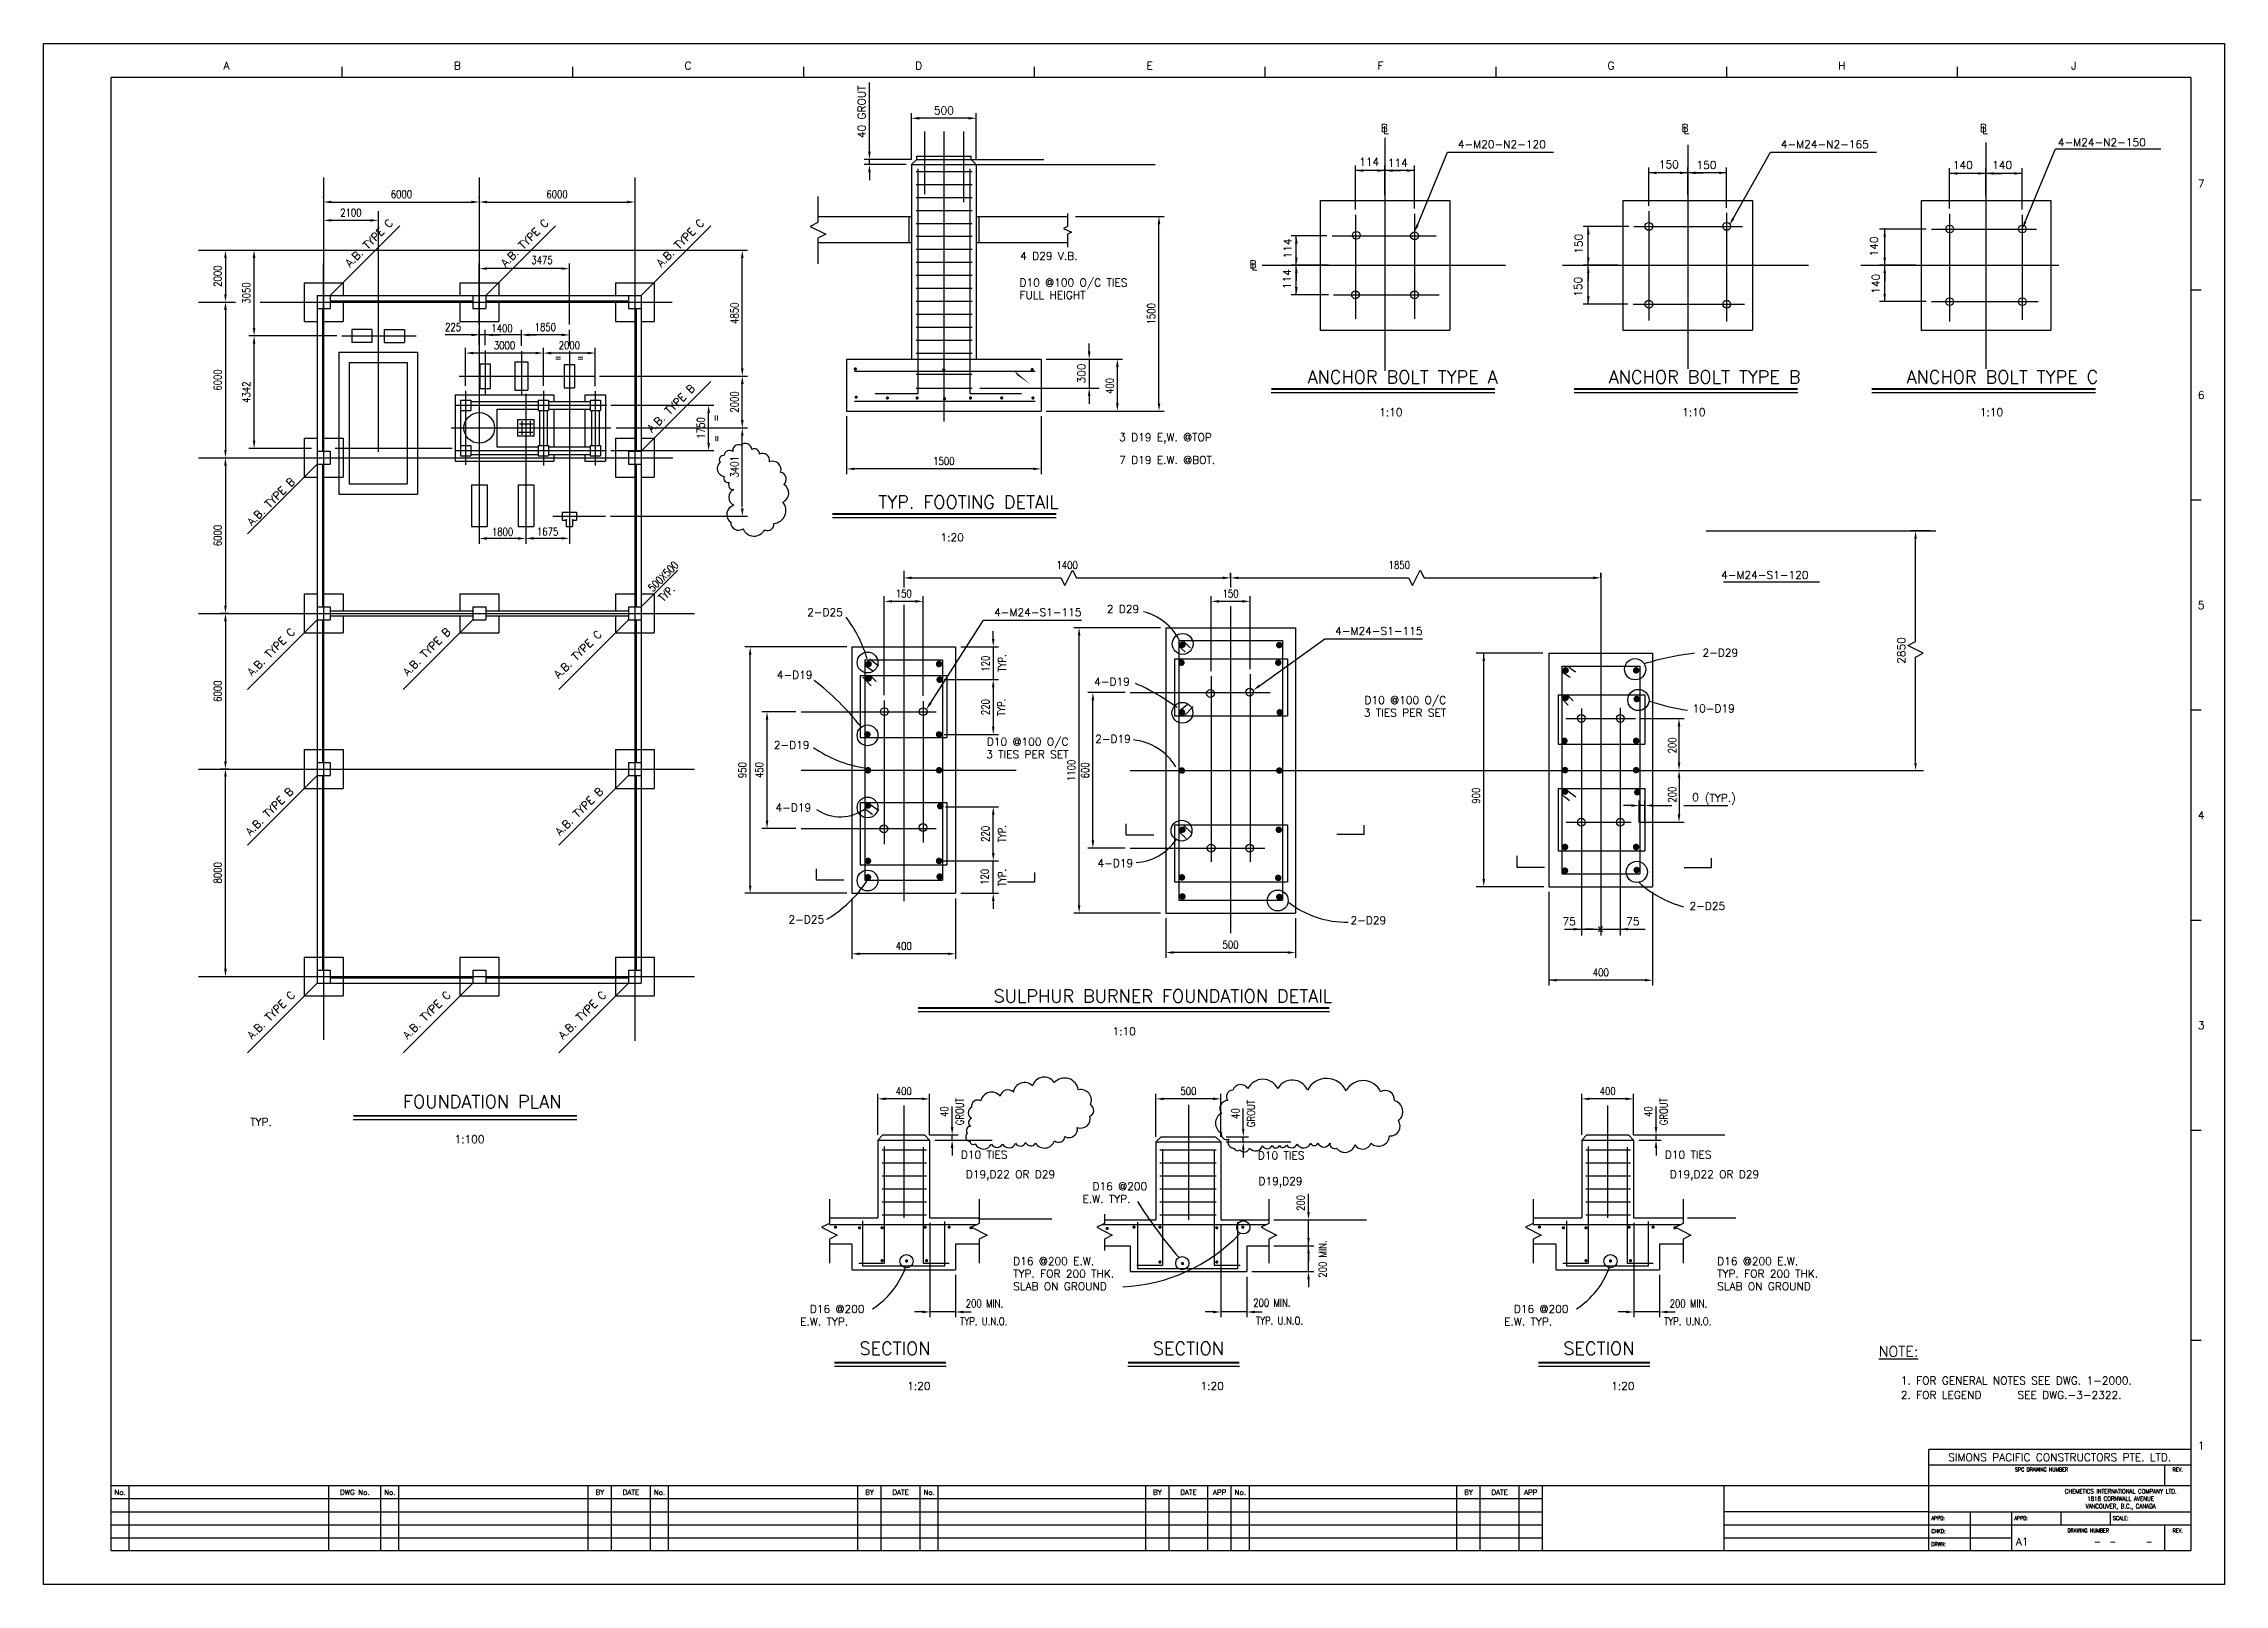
# Model space of a CAD drawing. Extents: x 0 to 84100, y 0 to 59400.
import ezdxf
from ezdxf.enums import TextEntityAlignment as Align

# ---------------------------------------------------------------- set-up
doc = ezdxf.new("R2010")
doc.units = 0
doc.header["$LTSCALE"] = 2500
doc.linetypes.add('CENTER', pattern=[0])
for name, color, linetype in [('BORDER', 7, 'CONTINUOUS'), ('CLINE', 7, 'CENTER'), ('CONC', 2, 'CONTINUOUS'), ('CONC-1', 1, 'CONTINUOUS'), ('CUTLINE', 7, 'CONTINUOUS'), ('DIM', 6, 'CONTINUOUS'), ('REBAR', 3, 'CONTINUOUS'), ('REBAR-1', 2, 'CONTINUOUS'), ('STEEL', 1, 'CONTINUOUS'), ('STREAMS', 7, 'CONTINUOUS'), ('TEXT', 7, 'CONTINUOUS'), ('TEXTM', 1, 'CONTINUOUS')]:
    doc.layers.add(name, color=color, linetype=linetype)
doc.styles.get("Standard").update_dxf_attribs({"font": 'romans', "width": 0.8})

msp = doc.modelspace()

# ---------------------------------------------------------------- texts
at = {"layer": 'BORDER', "color": 0}
for s, height, p in [('A', 300, (7050, 58400)), ('B', 300, (15950, 58400)), ('C', 300, (24850, 58400)), ('D', 300, (33750, 58400)), ('E', 300, (42650, 58400)), ('F', 300, (51550, 58400)), ('G', 300, (60450, 58400)), ('H', 300, (69350, 58400)), ('J', 300, (78300, 58400)), ('7', 300, (83200, 53850)), ('6', 300, (83200, 45700)), ('5', 300, (83200, 37600)), ('4', 300, (83200, 29500)), ('3', 300, (83200, 21400)), ('1', 300, (83200, 5200)), ('No.', 200, (2950, 3450)), ('DWG No.', 200, (12000, 3450)), ('No.', 200, (13350, 3450)), ('BY', 200, (21450, 3450)), ('DATE', 200, (22650, 3450)), ('No.', 200, (23750, 3450)), ('BY', 200, (31850, 3450)), ('DATE', 200, (33050, 3450)), ('No.', 200, (34150, 3450)), ('BY', 200, (42950, 3450)), ('DATE', 200, (44150, 3450)), ('APP', 200, (45350, 3450)), ('No.', 200, (46150, 3450)), ('BY', 200, (54950, 3450)), ('DATE', 200, (56150, 3450)), ('APP', 200, (57350, 3450)), ('A1', 300, (76300, 1500))]:
    msp.add_text(s, height=height, dxfattribs=at).set_placement(p, align=Align.CENTER)
for s, p in [('ANCHOR BOLT TYPE A', (56073, 46152)), ('ANCHOR BOLT TYPE B', (67752, 46152)), ('ANCHOR BOLT TYPE C', (79237, 46152)), ('TYP. FOOTING DETAIL', (39151, 41325)), ('SULPHUR BURNER FOUNDATION DETAIL', (49686, 22282)), ('FOUNDATION PLAN', (19969, 18213)), ('SECTION', (34201, 8698)), ('SECTION', (45518, 8698)), ('SECTION', (61347, 8698))]:
    msp.add_text(s, height=500, dxfattribs=at).set_placement(p, align=Align.BOTTOM_RIGHT)
for s, p in [('1:10', (52410, 45340)), ('1:10', (64089, 45340)), ('1:10', (75574, 45340)), ('1:20', (35488, 40513)), ('1:10', (42118, 21470)), ('1:100', (17008, 17313)), ('1:20', (34201, 7798)), ('1:20', (45518, 7798)), ('1:20', (61347, 7798))]:
    msp.add_text(s, height=300, dxfattribs=at).set_placement(p, align=Align.TOP_RIGHT)
for s, height, width, p in [('SPC DRAWING NUMBER', 150, 0.8, (77050, 4350)), ('REV.', 150, 0.8, (82300, 4350)), ('CHEMETICS INTERNATIONAL COMPANY LTD.', 175, 0.75, (80100, 3500)), ('1818 CORNWALL AVENUE', 175, 0.75, (80100, 3217)), ('VANCOUVER, B.C., CANADA', 175, 0.75, (80100, 2925)), ('DRAWING NUMBER', 150, 0.8, (78850, 2000)), ('REV.', 150, 0.8, (82300, 2000)), ('-', 300, 0.8, (79200, 1500)), ('-', 300, 0.8, (79800, 1500)), ('-', 300, 0.8, (81200, 1500))]:
    msp.add_text(s, height=height, dxfattribs=dict(at, width=width)).set_placement(p, align=Align.CENTER)
at = {"layer": 'BORDER', "color": 0, "width": 0.8}
for s, p in [('APPD:', (72800, 2475)), ('APPD:', (76000, 2475)), ('SCALE:', (79800, 2475)), ('CHKD:', (72800, 1975)), ('DRWN:', (72800, 1475))]:
    msp.add_text(s, height=150, dxfattribs=at).set_placement(p)
at = {"layer": 'DIM', "color": 0}
for s, p in [('40 GROUT', (31547, 56772)), ('114', (47972, 51500)), ('150', (59200, 51681)), ('140', (70585, 51581)), ('114', (47953, 50323)), ('140', (70655, 50135)), ('150', (59178, 50021)), ('300', (40022, 46680)), ('2850', (71643, 36006))]:
    msp.add_text(s, height=300, rotation=90, dxfattribs=at).set_placement(p, align=Align.MIDDLE_CENTER)
for s, p in [('500', (34719, 56822)), ('114', (51120, 54843)), ('114', (52222, 54805)), ('150', (62670, 54741)), ('150', (64124, 54718)), ('140', (74018, 54719)), ('140', (75533, 54719)), ('0', (63709, 30348))]:
    msp.add_text(s, height=300, dxfattribs=at).set_placement(p, align=Align.MIDDLE_CENTER)
for s, p in [('B', (51572, 56001)), ('L', (51655, 55920)), ('B', (63160, 56001)), ('L', (63243, 55920)), ('B', (74672, 56001)), ('L', (74755, 55920)), ('B', (46502, 50742)), ('L', (46585, 50661)), ('(TYP.)', (64064, 30169)), ('TYP.', (7962, 17672)), ('E.W. TYP.', (40067, 14705)), ('E.W. TYP.', (29176, 9977)), ('E.W. TYP.', (56322, 9977))]:
    msp.add_text(s, height=300, dxfattribs=at).set_placement(p)
for s, p in [('4-M20-N2-120', (54541, 55517)), ('4-M24-N2-165', (66993, 55517)), ('4-M24-N2-150', (77672, 55592)), ('4-M24-S1-120', (64695, 38917)), ('4-M24-S1-115', (36652, 37478)), ('4-M24-S1-115', (49804, 36758))]:
    msp.add_text(s, height=300, dxfattribs=at).set_placement(p, align=Align.MIDDLE_LEFT)
at = {"layer": 'DIM', "color": 0, "width": 0.8}
for s, p in [('2100', (11850, 52887)), ('6000', (13800, 53594)), ('6000', (19800, 53594)), ('3475', (19222, 51053)), ('225', (15791, 48470)), ('1400', (17677, 48424)), ('1850', (19350, 48470)), ('3000', (17775, 47771)), ('=', (19844, 47295)), ('2000', (20275, 47771)), ('=', (20705, 47295)), ('1500', (34719, 43305)), ('1800', (17700, 40578)), ('1675', (19438, 40584)), ('1400', (39473, 39296)), ('1850', (52280, 39296)), ('150', (33171, 38198)), ('150', (45775, 38198)), ('500', (45775, 24659)), ('500', (44148, 19017)), ('200 MIN.', (36283, 10828)), ('200 MIN.', (47367, 10855)), ('200 MIN.', (63430, 10828)), ('TYP. U.N.O.', (36257, 10142)), ('TYP. U.N.O.', (47660, 10169)), ('TYP. U.N.O.', (63404, 10142))]:
    msp.add_text(s, height=300, dxfattribs=at).set_placement(p, align=Align.MIDDLE_CENTER)
for s, p in [('2000', (6712, 50434)), ('4850', (26644, 49009)), ('1500', (42714, 48986)), ('6000', (6712, 46434)), ('4342', (7817, 45963)), ('400', (41108, 46199)), ('2000', (26644, 45584)), ('1750', (25347, 44584)), ('=', (25920, 44969)), ('=', (25939, 44170)), ('6000', (6712, 40434)), ('120', (36322, 35495)), ('TYP.', (36964, 35523)), ('6000', (6712, 34434)), ('220', (36322, 33822)), ('TYP.', (36937, 33810)), ('950', (26948, 31393)), ('450', (27598, 31393)), ('1100', (39634, 31383)), ('600', (40165, 31383)), ('220', (36322, 28936)), ('TYP.', (36964, 28937)), ('8000', (6712, 27434)), ('120', (36295, 27276)), ('TYP.', (36964, 27250)), ('GROUT', (35332, 18223)), ('GROUT', (46560, 18152)), ('GROUT', (62478, 18223)), ('40', (34736, 18223)), ('40', (45964, 18152)), ('40', (61882, 18223)), ('200', (48479, 14704)), ('200 MIN.', (49323, 12542))]:
    msp.add_text(s, height=300, rotation=90, dxfattribs=at).set_placement(p, align=Align.MIDDLE_CENTER)
for s, p in [('3050', (7817, 49784)), ('3401', (26644, 43084)), ('200', (62804, 32343)), ('900', (55239, 30405)), ('200', (62804, 30447))]:
    msp.add_text(s, height=300, rotation=90, dxfattribs=at).set_placement(p, align=Align.MIDDLE)
for s, p in [('500X500', (23492, 38245)), ('TYP.', (23894, 37867))]:
    msp.add_text(s, height=300, rotation=45, dxfattribs=at).set_placement(p)
at = {"layer": 'DIM', "color": 0}
for p in [(58828, 25559), (61286, 25559)]:
    msp.add_text('75', height=300, dxfattribs=at).set_placement(p, align=Align.MIDDLE)
at = {"layer": 'DIM', "color": 0, "width": 0.8}
for p in [(33171, 24610), (60052, 23592), (33170, 19017), (60316, 19017)]:
    msp.add_text('400', height=300, dxfattribs=at).set_placement(p, align=Align.MIDDLE)
at = {"layer": 'STREAMS', "color": 0}
msp.add_text('SIMONS PACIFIC CONSTRUCTORS PTE. LTD.', height=300, dxfattribs=at).set_placement((77750, 4750), align=Align.CENTER)
at = {"layer": 'TEXT', "color": 0}
for s, p in [('A.B. TYPE C', (12659, 51611)), ('A.B. TYPE C', (18659, 51611)), ('A.B. TYPE C', (24659, 51611)), ('A.B. TYPE B', (24303, 45236)), ('A.B. TYPE B', (8876, 41636)), ('A.B. TYPE C', (8879, 35845)), ('A.B. TYPE B', (14879, 35845)), ('A.B. TYPE C', (20709, 35752)), ('A.B. TYPE B', (8816, 29695)), ('A.B. TYPE B', (20761, 29695)), ('A.B. TYPE C', (8879, 21845)), ('A.B. TYPE C', (14879, 21845)), ('A.B. TYPE C', (20879, 21845))]:
    msp.add_text(s, height=300, rotation=45, dxfattribs=at).set_placement(p, align=Align.CENTER)
for s, height, p in [('4 D29 V.B.', 300, (37660, 51062)), ('D10 @100 O/C TIES', 300, (37630, 50040)), ('FULL HEIGHT', 300, (37630, 49554)), ('3 D19 E,W. @TOP', 300, (41479, 44077)), ('7 D19 E.W. @BOT.', 300, (41479, 43195)), ('x', 300, (59931, 25159)), ('D10 TIES', 300, (35378, 16418)), ('D10 TIES', 300, (46829, 16386)), ('D10 TIES', 300, (62524, 16418)), ('D19,D22 OR D29', 300, (35567, 15662)), ('D19,D29', 300, (46848, 15396)), ('D19,D22 OR D29', 300, (62713, 15662)), ('TYP. FOR 200 THK.', 300, (37391, 11825)), ('D16 @200 E.W.', 300, (37391, 12311)), ('TYP. FOR 200 THK.', 300, (64537, 11825)), ('D16 @200 E.W.', 300, (64537, 12311)), ('SLAB ON GROUND', 300, (37391, 11340)), ('SLAB ON GROUND', 300, (64537, 11340)), ('%%UNOTE:', 400, (70768, 8779)), ('1. FOR GENERAL NOTES SEE DWG. 1-2000.', 300, (71617, 7708)), ('2. FOR LEGEND     SEE DWG.-3-2322.', 300, (71617, 7148))]:
    msp.add_text(s, height=height, dxfattribs=at).set_placement(p)
for s, p in [('2-D25', (30822, 37326)), ('2 D29', (42253, 37452)), ('2-D29', (65348, 35771)), ('4-D19', (29656, 34917)), ('4-D19', (41886, 34650)), ('3 TIES PER SET', (54089, 33454)), ('D10 @100 O/C', (54089, 33940)), ('10-D19', (65222, 33619)), ('2-D19', (29535, 32210)), ('3 TIES PER SET', (39528, 31849)), ('D10 @100 O/C', (39528, 32335)), ('2-D19', (41925, 32447)), ('4-D19', (29600, 29799)), ('4-D19', (42014, 27654)), ('2-D25', (64850, 26001)), ('2-D25', (30107, 25484)), ('2-D29', (51781, 25450)), ('D16 @200 ', (42758, 15194)), ('D16 @200 ', (31867, 10466)), ('D16 @200 ', (59013, 10466))]:
    msp.add_text(s, height=300, dxfattribs=at).set_placement(p, align=Align.RIGHT)

# ---------------------------------------------------------------- linework, layer by layer
at = {"layer": 'BORDER', "color": 0}
for p, q in [((2600, 1300), (2600, 58100)), ((82800, 58100), (2600, 58100)), ((11500, 58500), (11500, 58100)), ((20400, 58500), (20400, 58100)), ((29300, 58500), (29300, 58100)), ((38200, 58500), (38200, 58100)), ((47100, 58500), (47100, 58100)), ((56000, 58500), (56000, 58100)), ((64900, 58500), (64900, 58100)), ((73800, 58500), (73800, 58100)), ((82800, 58100), (82800, 1300)), ((83200, 49900), (82800, 49900)), ((83200, 41800), (82800, 41800)), ((83200, 33700), (82800, 33700)), ((83200, 25600), (82800, 25600)), ((83200, 17500), (82800, 17500)), ((83200, 9400), (82800, 9400)), ((72700, 1300), (72700, 5200)), ((82800, 5200), (72700, 5200)), ((82800, 4600), (72700, 4600)), ((81800, 3800), (81800, 4600)), ((82800, 3800), (2600, 3800)), ((3300, 1300), (3300, 3800)), ((11000, 1300), (11000, 3800)), ((13000, 1300), (13000, 3800)), ((13700, 1300), (13700, 3800)), ((21000, 1300), (21000, 3800)), ((21900, 1300), (21900, 3800)), ((23400, 1300), (23400, 3800)), ((24100, 1300), (24100, 3800)), ((31400, 1300), (31400, 3800)), ((32300, 1300), (32300, 3800)), ((33800, 1300), (33800, 3800)), ((34500, 1300), (34500, 3800)), ((42500, 1300), (42500, 3800)), ((43400, 1300), (43400, 3800)), ((44900, 1300), (44900, 3800)), ((45800, 1300), (45800, 3800)), ((46500, 1300), (46500, 3800)), ((54500, 1300), (54500, 3800)), ((55400, 1300), (55400, 3800)), ((56900, 1300), (56900, 3800)), ((57800, 1300), (57800, 3800)), ((64800, 3800), (64800, 1300)), ((57800, 3300), (2600, 3300)), ((2600, 2800), (57800, 2800)), ((72700, 2800), (64800, 2800)), ((72700, 2800), (82800, 2800)), ((74300, 2800), (74300, 1300)), ((75900, 2300), (75900, 2800)), ((77800, 2300), (77800, 2800)), ((79700, 2800), (79700, 2300)), ((2600, 2300), (57800, 2300)), ((2600, 1800), (57800, 1800)), ((64800, 2300), (75900, 2300)), ((64800, 1800), (75900, 1800)), ((75900, 2300), (82800, 2300)), ((75900, 1300), (75900, 2300)), ((81800, 1300), (81800, 2300)), ((2600, 1300), (82800, 1300))]:
    msp.add_line(p, q, dxfattribs=at)
at = {"layer": 'BORDER', "color": 0, "const_width": 75}
for points in [[(55971, 46090), (47340, 46090)], [(67650, 46090), (59019, 46090)], [(79135, 46090), (70504, 46090)], [(39049, 41263), (30418, 41263)], [(49584, 22220), (33725, 22220)], [(20569, 18063), (11938, 18063)], [(34801, 8548), (30499, 8548)], [(46118, 8548), (41816, 8548)], [(61947, 8548), (57645, 8548)]]:
    msp.add_lwpolyline(points, dxfattribs=at)
at = {"layer": 'BORDER', "color": 0}
for points in [[(55971, 45940), (47340, 45940)], [(67650, 45940), (59019, 45940)], [(79135, 45940), (70504, 45940)], [(39049, 41113), (30418, 41113)], [(49584, 22070), (33725, 22070)], [(20569, 17913), (11938, 17913)], [(34801, 8398), (30499, 8398)], [(46118, 8398), (41816, 8398)], [(61947, 8398), (57645, 8398)]]:
    msp.add_lwpolyline(points, dxfattribs=at)
at = {"layer": 'CLINE', "color": 0}
for p, q in [((33969, 56006), (33969, 53599)), ((34719, 56006), (34719, 44826)), ((35469, 56006), (35469, 53291)), ((51729, 55767), (51729, 46788)), ((74905, 55592), (74905, 46858)), ((63405, 55504), (63405, 46858)), ((10800, 54234), (10800, 20993)), ((16800, 54234), (16800, 40120)), ((22800, 54234), (22800, 20959)), ((12900, 52945), (12900, 43665)), ((50589, 52802), (50589, 48793)), ((52869, 52838), (52869, 48793)), ((61332, 52353), (65519, 52353)), ((61905, 52943), (61905, 48722)), ((64905, 52873), (64905, 48687)), ((72803, 52253), (76849, 52253)), ((73505, 52838), (73505, 48687)), ((76305, 52802), (76305, 48757)), ((5971, 51434), (27117, 51434)), ((49692, 51993), (53708, 51993)), ((46989, 50853), (56382, 50853)), ((58577, 50853), (68058, 50853)), ((70077, 50853), (77714, 50853)), ((49748, 49713), (53819, 49713)), ((5971, 49434), (7400, 49434)), ((8353, 49434), (24244, 49434)), ((61296, 49353), (65589, 49353)), ((72803, 49453), (76920, 49453)), ((11505, 48134), (14373, 48134)), ((16275, 46211), (16275, 47671)), ((17025, 47575), (17025, 45834)), ((18425, 47545), (18425, 45834)), ((20275, 47545), (20275, 40120)), ((16021, 46584), (21239, 46584)), ((15867, 45459), (21075, 45459)), ((16275, 46011), (16275, 43166)), ((18600, 45893), (18600, 40120)), ((19275, 46011), (19275, 43139)), ((20875, 45459), (21718, 45459)), ((21275, 45997), (21275, 43139)), ((15716, 44584), (21880, 44584)), ((18352, 44744), (18862, 44744)), ((18438, 44843), (18438, 44320)), ((18762, 44843), (18762, 44320)), ((15758, 43792), (11239, 43792)), ((18325, 44422), (18862, 44422)), ((5971, 43434), (24264, 43434)), ((15889, 43709), (21075, 43709)), ((20875, 43709), (21707, 43709)), ((19638, 41183), (21666, 41183)), ((64109, 40613), (72972, 40613)), ((33171, 39077), (33171, 38428)), ((45775, 38986), (45775, 38428)), ((60052, 39001), (60052, 25021)), ((5971, 37434), (25100, 37434)), ((33171, 37765), (33171, 26340)), ((45775, 37712), (45775, 25101)), ((45025, 35009), (45025, 27854)), ((46525, 35088), (46525, 27854)), ((29215, 33643), (34420, 33643)), ((32421, 34081), (32421, 28543)), ((33921, 34055), (33921, 28596)), ((41905, 34383), (47305, 34383)), ((59302, 33772), (59302, 25021)), ((60802, 33795), (60802, 25021)), ((58700, 33383), (61385, 33383)), ((5971, 31434), (25100, 31434)), ((29215, 31393), (37501, 31393)), ((41905, 31383), (72491, 31383)), ((29215, 29143), (34420, 29143)), ((58722, 29383), (61225, 29383)), ((41905, 28383), (47093, 28383)), ((5971, 23434), (25100, 23434))]:
    msp.add_line(p, q, dxfattribs=at)
at = {"layer": 'CONC', "color": 0}
for p, q in [((33654, 54471), (35805, 54471)), ((33654, 53971), (35805, 53971)), ((33654, 53471), (35805, 53471)), ((33654, 52971), (35805, 52971)), ((33654, 52471), (35805, 52471)), ((33654, 51971), (35805, 51971)), ((33654, 51471), (35805, 51471)), ((33654, 50971), (35805, 50971)), ((33654, 50471), (35805, 50471)), ((10050, 50184), (10050, 48684)), ((10050, 50184), (11550, 50184)), ((10550, 49684), (23050, 49684)), ((10550, 49684), (10550, 23184)), ((11050, 49684), (11050, 49184)), ((11550, 50184), (11550, 49684)), ((16050, 50184), (16050, 49684)), ((16050, 50184), (17550, 50184)), ((16550, 49684), (16550, 49184)), ((17050, 49684), (17050, 49184)), ((17550, 50184), (17550, 49684)), ((22050, 50184), (22050, 49684)), ((22050, 50184), (23550, 50184)), ((22550, 49684), (22550, 49184)), ((23050, 49684), (23050, 23184)), ((23550, 50184), (23550, 48684)), ((33654, 49971), (35805, 49971)), ((10550, 49184), (11050, 49184)), ((10750, 49184), (10750, 43684)), ((11050, 49484), (16550, 49484)), ((11550, 49484), (11550, 48684)), ((16050, 49484), (16050, 48684)), ((16550, 49184), (17050, 49184)), ((17050, 49484), (22550, 49484)), ((17550, 49484), (17550, 48684)), ((22050, 49484), (22050, 48684)), ((22550, 49184), (23050, 49184)), ((22850, 49184), (22850, 43684)), ((33654, 49471), (35805, 49471)), ((33654, 48971), (35805, 48971)), ((10050, 48684), (10550, 48684)), ((10750, 48684), (11550, 48684)), ((12663, 48384), (11883, 48384)), ((11883, 48384), (11883, 47884)), ((12663, 48384), (12663, 47884)), ((13137, 48384), (13917, 48384)), ((13137, 48384), (13137, 47884)), ((13917, 48384), (13917, 47884)), ((16050, 48684), (17550, 48684)), ((22050, 48684), (22850, 48684)), ((23050, 48684), (23550, 48684)), ((33654, 48471), (35805, 48471)), ((33654, 47971), (35805, 47971)), ((11382, 47508), (11382, 42034)), ((11382, 47508), (14418, 47508)), ((12663, 47884), (11883, 47884)), ((13137, 47884), (13917, 47884)), ((14418, 47508), (14418, 42034)), ((18175, 47134), (18175, 46034)), ((18175, 47134), (18675, 47134)), ((18675, 47134), (18675, 46034)), ((33654, 47471), (35805, 47471)), ((16825, 47059), (16825, 46109)), ((16825, 47059), (17225, 47059)), ((17225, 47059), (17225, 46109)), ((20075, 47034), (20075, 46134)), ((20075, 47034), (20475, 47034)), ((20475, 47034), (20475, 46134)), ((33654, 46654), (35805, 46654)), ((15875, 45859), (15875, 43309)), ((15875, 45859), (19675, 45859)), ((16075, 45659), (16075, 43509)), ((16075, 45659), (16475, 45659)), ((16475, 45659), (16475, 45259)), ((16475, 45609), (19075, 45609)), ((16825, 46109), (17225, 46109)), ((18175, 46034), (18675, 46034)), ((19075, 45659), (19075, 45259)), ((19075, 45659), (19475, 45659)), ((19475, 45659), (19475, 45259)), ((19475, 45609), (21075, 45609)), ((19675, 45859), (19675, 45609)), ((20075, 46134), (20475, 46134)), ((20875, 45859), (20875, 45609)), ((20875, 45859), (21675, 45859)), ((21075, 45659), (21075, 45259)), ((21075, 45659), (21475, 45659)), ((21475, 45659), (21475, 45259)), ((21675, 45859), (21675, 43309)), ((33654, 46113), (35805, 46113)), ((16075, 45259), (16475, 45259)), ((17475, 45309), (19075, 45309)), ((17475, 45309), (17475, 43859)), ((18278, 44904), (18278, 44264)), ((18278, 44904), (18922, 44904)), ((18922, 44264), (18922, 44904)), ((19075, 45259), (19475, 45259)), ((19125, 45259), (19125, 43909)), ((19425, 45259), (19425, 43909)), ((19475, 45309), (21075, 45309)), ((19675, 45309), (19675, 43859)), ((20875, 45309), (20875, 43859)), ((21075, 45259), (21475, 45259)), ((21125, 45259), (21125, 43909)), ((21425, 45259), (21425, 43909)), ((10050, 44184), (10050, 42684)), ((10050, 44184), (10550, 44184)), ((10750, 44184), (11550, 44184)), ((11550, 44184), (11550, 42684)), ((16075, 43909), (16075, 43509)), ((16075, 43909), (16475, 43909)), ((16475, 43909), (16475, 43509)), ((17475, 43859), (19075, 43859)), ((18922, 44264), (18278, 44264)), ((19075, 43909), (19075, 43509)), ((19075, 43909), (19475, 43909)), ((19475, 43909), (19475, 43509)), ((19475, 43859), (21075, 43859)), ((21075, 43909), (21075, 43509)), ((21075, 43909), (21475, 43909)), ((21475, 43909), (21475, 43509)), ((22050, 44184), (22050, 42684)), ((22050, 44184), (22850, 44184)), ((23050, 44184), (23550, 44184)), ((23550, 44184), (23550, 42684)), ((10550, 43684), (11050, 43684)), ((10550, 43184), (11050, 43184)), ((10750, 43184), (10750, 37684)), ((11050, 43684), (11050, 43184)), ((15875, 43309), (19675, 43309)), ((16075, 43509), (16475, 43509)), ((16475, 43559), (19075, 43559)), ((19075, 43509), (19475, 43509)), ((19475, 43559), (21075, 43559)), ((19675, 43559), (19675, 43309)), ((20875, 43559), (20875, 43309)), ((20875, 43309), (21675, 43309)), ((21075, 43509), (21475, 43509)), ((22550, 43684), (23050, 43684)), ((22550, 43684), (22550, 43184)), ((22550, 43184), (23050, 43184)), ((22850, 43184), (22850, 37684)), ((10050, 42684), (10550, 42684)), ((10750, 42684), (11550, 42684)), ((16500, 42384), (16500, 40784)), ((16500, 42384), (17100, 42384)), ((17100, 42384), (17100, 40784)), ((18300, 42384), (18300, 40784)), ((18300, 42384), (18900, 42384)), ((18900, 42384), (18900, 40784)), ((22050, 42684), (22850, 42684)), ((23050, 42684), (23550, 42684)), ((11382, 42034), (14418, 42034)), ((19995, 41336), (19995, 41030)), ((19995, 41336), (20555, 41336)), ((20555, 41336), (20555, 41030)), ((16500, 40784), (17100, 40784)), ((18300, 40784), (18900, 40784)), ((19995, 41030), (20155, 41030)), ((20155, 41073), (20155, 40789)), ((20155, 40789), (20395, 40789)), ((20395, 41073), (20395, 40789)), ((20395, 41030), (20555, 41030)), ((10050, 38184), (10050, 36684)), ((10050, 38184), (10550, 38184)), ((10750, 38184), (11550, 38184)), ((11550, 38184), (11550, 37534)), ((16050, 38184), (16050, 37534)), ((16050, 38184), (17550, 38184)), ((17550, 38184), (17550, 37534)), ((22050, 38184), (22050, 37534)), ((22050, 38184), (22850, 38184)), ((23050, 38184), (23550, 38184)), ((23550, 38184), (23550, 36684)), ((10550, 37684), (11050, 37684)), ((10550, 37184), (11050, 37184)), ((10750, 37184), (10750, 31684)), ((11050, 37684), (11050, 37184)), ((11050, 37534), (16550, 37534)), ((11050, 37334), (16550, 37334)), ((11550, 37334), (11550, 36684)), ((16050, 37334), (16050, 36684)), ((16550, 37684), (16550, 37184)), ((16550, 37684), (17050, 37684)), ((16550, 37184), (17050, 37184)), ((17050, 37684), (17050, 37184)), ((17050, 37534), (22550, 37534)), ((17050, 37334), (22550, 37334)), ((17550, 37334), (17550, 36684)), ((22050, 37334), (22050, 36684)), ((22550, 37684), (23050, 37684)), ((22550, 37684), (22550, 37184)), ((22550, 37184), (23050, 37184)), ((22850, 37184), (22850, 31684)), ((10050, 36684), (11550, 36684)), ((16050, 36684), (17550, 36684)), ((22050, 36684), (23550, 36684)), ((10050, 32184), (10050, 30684)), ((10050, 32184), (11550, 32184)), ((11550, 32184), (11550, 30684)), ((22050, 32184), (22050, 30684)), ((22050, 32184), (23550, 32184)), ((23550, 32184), (23550, 30684)), ((10550, 31684), (11050, 31684)), ((10550, 31184), (11050, 31184)), ((10750, 31184), (10750, 23684)), ((11050, 31684), (11050, 31184)), ((22550, 31684), (23050, 31684)), ((22550, 31684), (22550, 31184)), ((22550, 31184), (23050, 31184)), ((22850, 31184), (22850, 23684)), ((10050, 30684), (11550, 30684)), ((22050, 30684), (23550, 30684)), ((10050, 24184), (10050, 22684)), ((10050, 24184), (11550, 24184)), ((10550, 23684), (11050, 23684)), ((11050, 23684), (11050, 23184)), ((11550, 24184), (11550, 22684)), ((16050, 24184), (16050, 22684)), ((16050, 24184), (17550, 24184)), ((16550, 23684), (17050, 23684)), ((16550, 23684), (16550, 23184)), ((17050, 23684), (17050, 23184)), ((17550, 24184), (17550, 22684)), ((22050, 24184), (22050, 22684)), ((22050, 24184), (23550, 24184)), ((22550, 23684), (23050, 23684)), ((22550, 23684), (22550, 23184)), ((23550, 24184), (23550, 22684)), ((10550, 23184), (23050, 23184)), ((11050, 23384), (16550, 23384)), ((17050, 23384), (22550, 23384)), ((10050, 22684), (11550, 22684)), ((16050, 22684), (17550, 22684)), ((22050, 22684), (23550, 22684))]:
    msp.add_line(p, q, dxfattribs=at)
msp.add_circle((16800, 44584), 590, dxfattribs=at)
at = {"layer": 'CONC-1', "color": 0}
for p, q in [((33469, 54736), (33469, 47236)), ((33469, 54736), (35969, 54736)), ((35969, 54736), (35969, 47236)), ((49229, 53353), (49229, 48353)), ((49229, 53353), (54229, 53353)), ((54229, 53353), (54229, 48353)), ((60905, 53353), (65905, 53353)), ((60905, 53353), (60905, 48353)), ((65905, 53353), (65905, 48353)), ((72405, 53353), (77405, 53353)), ((72405, 53353), (72405, 48353)), ((77405, 53353), (77405, 48353)), ((29860, 52736), (33469, 52736)), ((33369, 52736), (33369, 51736)), ((35969, 52736), (39493, 52736)), ((36069, 52736), (36069, 51736)), ((29860, 51736), (33469, 51736)), ((35969, 51736), (39493, 51736)), ((49229, 48353), (54229, 48353)), ((60905, 48353), (65905, 48353)), ((72405, 48353), (77405, 48353)), ((30969, 47236), (38469, 47236)), ((30969, 47236), (30969, 45236)), ((38469, 47236), (38469, 45236)), ((30969, 45236), (38469, 45236)), ((43275, 36883), (43275, 25883)), ((43275, 36883), (48275, 36883)), ((48275, 36883), (48275, 25883)), ((31171, 36143), (31171, 26643)), ((31171, 36143), (35171, 36143)), ((35171, 36143), (35171, 26643)), ((58052, 35898), (58052, 26898)), ((58052, 35898), (62052, 35898)), ((62052, 35898), (62052, 26898)), ((31171, 26643), (35171, 26643)), ((58052, 26898), (62052, 26898)), ((43275, 25883), (48275, 25883)), ((33170, 18462), (33170, 14129)), ((44148, 18490), (44148, 14058)), ((60316, 18462), (60316, 14129)), ((32170, 17129), (32370, 17329)), ((32170, 17129), (34170, 17129)), ((32170, 17129), (32170, 14129)), ((32370, 17329), (33970, 17329)), ((34170, 17129), (33970, 17329)), ((34170, 17129), (34170, 14129)), ((42898, 17058), (43098, 17258)), ((42898, 17058), (42898, 14058)), ((42898, 17058), (45398, 17058)), ((43098, 17258), (45198, 17258)), ((45398, 17058), (45198, 17258)), ((45398, 17058), (45398, 14058)), ((59316, 17129), (59516, 17329)), ((59316, 17129), (59316, 14129)), ((59316, 17129), (61316, 17129)), ((59516, 17329), (61116, 17329)), ((61316, 17129), (61116, 17329)), ((61316, 17129), (61316, 14129)), ((30302, 14129), (32170, 14129)), ((34170, 14129), (36083, 14129)), ((40913, 14058), (42898, 14058)), ((45398, 14058), (47248, 14058)), ((57448, 14129), (59316, 14129)), ((61316, 14129), (63229, 14129)), ((30302, 13129), (31170, 13129)), ((31170, 13129), (31170, 12129)), ((35170, 13129), (35170, 12129)), ((35170, 13129), (36083, 13129)), ((40913, 13058), (41898, 13058)), ((41898, 13058), (41898, 12058)), ((46398, 13058), (46398, 12058)), ((46398, 13058), (47248, 13058)), ((57448, 13129), (58316, 13129)), ((58316, 13129), (58316, 12129)), ((62316, 13129), (63229, 13129)), ((62316, 13129), (62316, 12129)), ((31170, 12129), (35170, 12129)), ((41898, 12058), (46398, 12058)), ((58316, 12129), (62316, 12129))]:
    msp.add_line(p, q, dxfattribs=at)
at = {"layer": 'CUTLINE', "color": 0}
msp.add_lwpolyline([(0, 0), (0, 59400), (84100, 59400), (84100, 0)], close=True, dxfattribs=at)
msp.add_lwpolyline([(0, 0), (0, 59400), (84100, 59400), (84100, 0)], close=True, dxfattribs=at)
at = {"layer": 'DIM', "color": 0}
for p, q in [((31847, 55536), (31847, 57907)), ((33469, 54936), (33469, 56722)), ((35669, 56522), (33769, 56522)), ((35969, 54936), (35969, 56722)), ((31847, 55236), (31847, 55536)), ((33469, 54936), (31647, 54936)), ((33269, 54736), (31647, 54736)), ((31847, 54736), (31847, 54936)), ((33469, 54736), (33669, 54936)), ((35969, 54736), (35769, 54936)), ((35769, 54936), (38577, 54936)), ((35969, 54736), (42865, 54736)), ((50589, 53002), (50589, 54705)), ((51729, 53553), (51729, 54705)), ((51729, 54705), (51729, 54705)), ((52869, 53038), (52869, 54705)), ((52979, 52402), (54141, 55217)), ((54141, 55217), (54441, 55217)), ((54441, 55217), (58227, 55217)), ((65155, 52657), (66593, 55217)), ((66593, 55217), (66893, 55217)), ((66893, 55217), (70679, 55217)), ((76419, 52530), (77581, 55345)), ((77581, 55345), (77881, 55345)), ((77881, 55345), (81653, 55345)), ((31847, 54436), (31847, 54136)), ((51729, 54505), (50589, 54505)), ((51429, 54505), (51129, 54505)), ((52869, 54505), (51729, 54505)), ((52029, 54505), (52329, 54505)), ((61905, 53143), (61905, 54618)), ((63405, 54418), (61905, 54418)), ((62805, 54418), (61976, 54418)), ((63105, 54418), (62805, 54418)), ((63405, 53553), (63405, 54618)), ((63405, 53553), (63405, 54618)), ((64905, 54418), (63405, 54418)), ((63705, 54418), (64005, 54418)), ((64905, 53073), (64905, 54618)), ((74305, 54396), (73476, 54396)), ((73505, 53038), (73505, 54596)), ((74905, 54396), (73505, 54396)), ((74605, 54396), (74305, 54396)), ((74905, 53553), (74905, 54596)), ((74905, 53553), (74905, 54596)), ((76305, 54396), (74905, 54396)), ((75205, 54396), (75505, 54396)), ((76305, 53002), (76305, 54596)), ((10800, 53461), (10800, 53494)), ((11100, 53294), (16500, 53294)), ((16800, 53461), (16800, 53494)), ((16800, 53461), (16800, 53494)), ((17100, 53294), (22500, 53294)), ((22800, 53494), (22800, 53494)), ((11050, 49684), (13737, 52371)), ((12600, 52587), (11100, 52587)), ((17050, 49684), (19737, 52371)), ((23050, 49684), (25737, 52371)), ((39789, 52736), (43214, 52736)), ((43014, 45536), (43014, 52436)), ((61132, 52353), (59369, 52353)), ((59569, 50853), (59569, 52353)), ((59569, 51453), (59569, 52282)), ((72603, 52253), (70800, 52253)), ((71000, 51453), (71000, 52282)), ((71000, 50853), (71000, 52253)), ((7179, 51434), (7212, 51434)), ((21439, 51434), (27144, 51434)), ((49492, 51993), (48110, 51993)), ((48310, 50853), (48310, 51993)), ((48310, 51153), (48310, 51453)), ((59569, 51153), (59569, 51453)), ((71000, 51153), (71000, 51453)), ((7012, 51134), (7012, 49734)), ((8117, 48434), (8117, 51134)), ((10800, 49210), (10800, 50926)), ((16800, 48570), (16800, 50926)), ((19975, 50726), (17100, 50726)), ((20275, 48570), (20275, 50926)), ((26944, 46884), (26944, 51134)), ((49548, 50853), (48110, 50853)), ((49029, 50853), (48110, 50853)), ((48310, 49713), (48310, 50853)), ((48310, 50553), (48310, 50253)), ((60705, 50853), (59369, 50853)), ((60705, 50853), (59369, 50853)), ((59569, 49353), (59569, 50853)), ((59569, 50553), (59569, 50253)), ((72205, 50853), (70800, 50853)), ((72205, 50853), (70800, 50853)), ((71000, 49453), (71000, 50853)), ((71000, 50553), (71000, 50253)), ((49548, 49713), (48110, 49713)), ((7012, 49134), (7012, 43734)), ((7179, 49434), (7212, 49434)), ((7179, 49434), (7212, 49434)), ((61096, 49353), (59369, 49353)), ((72603, 49453), (70800, 49453)), ((11305, 48134), (7917, 48134)), ((7917, 48134), (7917, 48134)), ((16200, 48170), (15483, 48170)), ((16416, 48170), (15505, 48170)), ((16500, 48170), (16200, 48170)), ((16716, 48170), (16416, 48170)), ((16800, 47775), (16800, 48370)), ((17025, 48170), (16800, 48170)), ((18414, 48170), (17016, 48170)), ((17025, 47775), (17025, 48370)), ((17325, 48170), (17625, 48170)), ((18425, 47745), (18425, 48370)), ((18714, 48170), (19014, 48170)), ((19975, 48170), (18725, 48170)), ((20275, 47745), (20275, 48370)), ((8117, 44092), (8117, 47834)), ((18975, 47471), (16575, 47471)), ((19275, 46211), (19275, 47671)), ((19275, 46211), (19275, 47671)), ((20975, 47471), (19575, 47471)), ((21275, 46197), (21275, 47671)), ((38669, 47236), (41608, 47236)), ((40322, 47535), (40322, 47835)), ((40322, 47235), (40322, 46113)), ((21439, 46584), (27144, 46584)), ((21439, 46584), (27144, 46584)), ((23050, 43684), (25737, 46371)), ((26944, 44884), (26944, 46284)), ((41408, 45536), (41408, 46936)), ((21875, 45459), (25847, 45459)), ((36105, 46113), (40713, 46113)), ((40322, 45813), (40322, 45513)), ((22080, 44584), (27144, 44584)), ((22080, 44584), (27144, 44584)), ((22080, 44584), (27144, 44584)), ((25647, 44009), (25647, 45159)), ((30969, 45036), (30969, 42805)), ((38469, 45036), (38469, 42805)), ((38669, 45236), (41608, 45236)), ((38669, 45236), (43214, 45236)), ((7917, 43792), (7917, 43792)), ((10328, 43792), (7917, 43792)), ((26944, 41526), (26944, 44284)), ((6812, 43434), (6812, 43434)), ((6812, 43434), (6812, 43434)), ((7012, 43134), (7012, 37734)), ((7863, 40497), (10550, 43184)), ((21875, 43709), (25847, 43709)), ((38169, 43005), (31269, 43005)), ((16800, 40516), (16800, 40122)), ((18600, 40516), (18600, 40127)), ((18600, 40516), (18600, 40122)), ((20275, 40506), (20275, 40127)), ((21866, 41183), (27144, 41183)), ((72767, 40613), (71990, 40613)), ((18300, 40322), (17100, 40322)), ((19975, 40327), (18900, 40327)), ((23050, 37684), (24464, 39098)), ((33171, 39003), (33171, 39003)), ((45775, 38805), (45775, 39003)), ((45775, 38805), (45775, 39003)), ((60052, 38805), (60052, 39003)), ((32421, 34281), (32421, 38098)), ((33621, 37898), (32721, 37898)), ((33921, 34255), (33921, 38098)), ((45025, 35209), (45025, 38098)), ((46225, 37898), (45325, 37898)), ((46525, 35288), (46525, 38098)), ((64778, 38651), (68491, 38651)), ((6812, 37434), (6812, 37434)), ((7146, 37434), (6812, 37434)), ((7012, 37134), (7012, 31734)), ((7863, 34497), (10550, 37184)), ((13863, 34497), (16550, 37184)), ((19863, 34497), (22550, 37184)), ((34201, 33979), (36252, 37178)), ((36252, 37178), (36552, 37178)), ((36552, 37178), (40023, 37178)), ((36622, 36443), (36622, 36743)), ((43075, 36883), (39734, 36883)), ((39934, 26183), (39934, 36583)), ((46889, 34645), (49404, 36458)), ((49404, 36458), (49704, 36458)), ((49704, 36458), (53175, 36458)), ((30971, 36143), (27048, 36143)), ((27248, 26943), (27248, 35843)), ((35371, 36143), (36822, 36143)), ((36622, 36143), (36622, 34880)), ((57814, 35898), (55250, 35898)), ((55539, 27198), (55539, 35898)), ((57814, 35898), (55612, 35898)), ((34732, 34880), (36822, 34880)), ((34732, 34880), (36822, 34880)), ((36622, 34580), (36622, 34280)), ((36622, 34580), (36622, 33065)), ((29015, 33643), (27698, 33643)), ((36622, 34280), (36622, 33597)), ((41705, 34383), (40265, 34383)), ((40465, 28683), (40465, 34083)), ((27898, 29443), (27898, 33343)), ((61585, 33383), (63269, 33383)), ((63069, 31683), (63069, 33083)), ((34732, 32765), (36822, 32765)), ((7146, 31434), (6812, 31434)), ((6928, 31434), (7212, 31434)), ((7012, 23734), (7012, 31134)), ((7863, 28497), (10550, 31184)), ((19863, 28497), (22550, 31184)), ((63069, 31083), (63069, 29683)), ((34786, 29980), (36822, 29980)), ((36622, 28192), (36622, 29680)), ((61232, 30024), (60932, 30024)), ((61532, 29373), (61532, 30224)), ((61755, 30024), (61532, 30024)), ((61755, 29353), (61755, 30224)), ((62055, 30028), (62795, 30028)), ((63259, 30028), (64957, 30028)), ((29015, 29143), (27698, 29143)), ((36622, 28492), (36622, 29175)), ((61585, 29383), (63269, 29383)), ((34679, 27892), (36822, 27892)), ((34732, 27892), (36822, 27892)), ((36622, 28192), (36622, 28492)), ((36622, 26643), (36622, 27892)), ((41705, 28383), (40265, 28383)), ((30971, 26643), (27048, 26643)), ((31171, 26443), (31171, 24110)), ((35171, 26443), (35171, 24110)), ((35371, 26643), (36822, 26643)), ((36622, 26343), (36622, 26043)), ((57852, 26898), (55250, 26898)), ((57852, 26898), (55612, 26898)), ((58052, 26698), (58052, 23092)), ((62052, 26698), (62052, 23092)), ((43075, 25883), (39734, 25883)), ((43275, 25683), (43275, 24159)), ((48275, 25683), (48275, 24159)), ((58652, 25259), (60052, 25259)), ((59752, 25259), (59452, 25259)), ((60052, 25259), (61452, 25259)), ((60352, 25259), (60652, 25259)), ((60652, 25259), (61766, 25259)), ((34871, 24310), (31471, 24310)), ((47975, 24359), (43575, 24359)), ((6928, 23434), (7212, 23434)), ((7863, 20497), (10550, 23184)), ((13863, 20497), (16550, 23184)), ((19863, 20497), (22550, 23184)), ((61752, 23292), (58052, 23292)), ((32170, 17329), (32170, 18917)), ((33870, 18717), (32470, 18717)), ((34170, 17329), (34170, 18917)), ((42898, 17258), (42898, 18917)), ((45098, 18717), (43198, 18717)), ((45398, 17258), (45398, 18917)), ((59316, 17329), (59316, 18917)), ((61016, 18717), (59616, 18717)), ((61316, 17329), (61316, 18917)), ((35036, 17929), (35036, 18418)), ((35036, 17629), (35036, 17929)), ((46264, 17858), (46264, 18347)), ((46264, 17558), (46264, 17858)), ((62182, 17929), (62182, 18418)), ((62182, 17629), (62182, 17929)), ((34170, 17329), (35267, 17329)), ((34370, 17129), (36578, 17129)), ((35036, 17129), (35036, 17329)), ((35036, 16829), (35036, 16529)), ((45598, 17058), (46464, 17058)), ((45608, 17258), (46471, 17258)), ((45608, 17058), (48095, 17058)), ((46264, 17058), (46264, 17258)), ((61316, 17329), (64838, 17329)), ((61516, 17129), (62382, 17129)), ((62182, 17129), (62182, 17329)), ((62182, 16829), (62182, 16529)), ((46264, 16758), (46264, 16458)), ((48779, 14358), (48779, 15054)), ((34182, 13943), (34182, 10302)), ((36055, 14089), (38885, 14089)), ((45398, 13858), (45398, 10302)), ((47448, 14058), (51022, 14058)), ((48779, 13058), (48779, 14058)), ((48779, 13358), (48779, 13658)), ((61328, 13943), (61328, 10302)), ((63397, 14129), (65261, 14129)), ((47448, 13058), (48979, 13058)), ((47448, 13058), (48979, 13058)), ((48779, 12058), (48779, 13058)), ((48779, 12758), (48779, 12458)), ((35170, 11929), (35170, 10302)), ((46398, 11858), (46398, 10302)), ((46598, 12058), (48979, 12058)), ((62316, 11929), (62316, 10302)), ((48779, 11758), (48779, 11458)), ((33882, 10502), (33582, 10502)), ((35170, 10502), (34182, 10502)), ((35470, 10502), (35770, 10502)), ((45098, 10502), (44798, 10502)), ((46398, 10502), (45398, 10502)), ((46698, 10502), (46998, 10502)), ((61028, 10502), (60728, 10502)), ((62316, 10502), (61328, 10502)), ((62616, 10502), (62916, 10502))]:
    msp.add_line(p, q, dxfattribs=at)
for points in [[(29860, 53500), (29860, 52504), (29560, 52354), (30160, 52054), (29860, 51904), (29860, 50908)], [(39486, 52851), (39486, 52353), (39336, 52278), (39636, 52128), (39486, 52053), (39486, 51555)], [(72190, 31698), (72190, 35745), (72190, 35745), (72490, 35895), (71890, 36195), (72190, 36345), (72190, 36345), (72190, 40313)], [(33471, 38803), (39229, 38803), (39229, 38803), (39379, 38503), (39679, 39103), (39829, 38803), (39829, 38803), (45475, 38803)], [(46075, 38803), (52639, 38803), (52639, 38803), (52789, 38503), (53089, 39103), (53239, 38803), (53239, 38803), (59752, 38803)], [(30302, 14848), (30302, 13915), (30002, 13765), (30602, 13465), (30302, 13315), (30302, 12382)], [(36083, 14848), (36083, 13915), (35783, 13765), (36383, 13465), (36083, 13315), (36083, 12382)], [(47248, 14848), (47248, 13915), (46948, 13765), (47548, 13465), (47248, 13315), (47248, 12382)], [(57448, 14848), (57448, 13915), (57148, 13765), (57748, 13465), (57448, 13315), (57448, 12382)], [(63229, 14848), (63229, 13915), (62929, 13765), (63529, 13465), (63229, 13315), (63229, 12382)], [(40913, 14273), (40913, 13915), (40613, 13765), (41213, 13465), (40913, 13315), (40913, 12876)]]:
    msp.add_lwpolyline(points, dxfattribs=at)
for points in [[(35698, 51152, 0, 100, 0), (35988, 51229, 0, 0, 0), (36262, 51301, 0, 0, -0.189578), (37536, 51152, 0, 0, -3.990017)], [(35008, 50983, 0, 100, 0), (35260, 50820, 0, 0, 0), (36184, 50219, 0, 0, 0.2826), (37330, 50190, 0, 0, 3.717643)], [(37447, 46781, 0, 100, 0), (37641, 46552, 0, 0, 0), (39681, 45137, 0, 0, 0.1631), (41179, 44227, 0, 0, 0.127332)], [(36419, 45607, 0, 100, 0), (36676, 45452, 0, 0, 0), (39769, 43580, 0, 0, 0.191798), (41179, 43345, 0, 0, -0.107332)], [(59363, 33515, 0, 100, 0), (59581, 33721, 0, 0, 0), (64778, 38651, 0, 0, 0)], [(46088, 33445, 0, 100, 0), (46325, 33261, 0, 0, 0), (46991, 32746, 0, 0, 0.390752), (48679, 32892, 0, 0, 0.047779), (49378, 33823, 0, 0, -0.413179), (50455, 34085, 0, 0, -3.57845)], [(47777, 30622, 0, 100, 0), (48058, 30727, 0, 0, 0), (48941, 31058, 0, 0, 0.48235), (49262, 32048, 0, 0, -0.33175), (49320, 33095, 0, 0, 0.116696), (49553, 33561, 0, 0, -0.452087), (50426, 34027, 0, 0, -5.513234)], [(47981, 28236, 0, 100, 0), (48208, 28432, 0, 0, 0), (49262, 29341, 0, 0, 0.313966), (49873, 31728, 0, 0, -0.312513), (50455, 34027, 0, 0, -0.374724)], [(58371, 32808, 0, 100, 0), (58078, 32873, 0, 0, 0), (54894, 33575, 0, 0, 0.085493), (54161, 33609, 0, 0, -0.010534)], [(58542, 31701, 0, 100, 0), (58276, 31841, 0, 0, 0), (55048, 33541, 0, 0, 1.656822)], [(58388, 30662, 0, 100, 0), (58161, 30858, 0, 0, 0), (55048, 33541, 0, 0, 3.95848)], [(33524, 32648, 0, 100, 0), (33740, 32440, 0, 0, 0), (33850, 32333, 0, 0, 0.199694), (34785, 31966, 0, 0, 0.263351), (35404, 32333, 0, 0, -0.425356), (35950, 32470, 0, 0, -1.446774)], [(34658, 30874, 0, 100, 0), (34939, 30978, 0, 0, 0), (35226, 31084, 0, 0, 0.408418), (35583, 31840, 0, 0, -0.487296), (35982, 32459, 0, 0, 21.87414)], [(34827, 28900, 0, 100, 0), (34993, 29150, 0, 0, 0), (35635, 30118, 0, 0, 0.274481), (35709, 31598, 0, 0, -0.424904), (35982, 32428, 0, 0, -0.949904)], [(33433, 15780, 0, 100, 0), (33687, 15940, 0, 0, 0), (34496, 16448, 0, 0, -0.141949), (35215, 16654, 0, 0, -0.286248)], [(44133, 15748, 0, 100, 0), (44387, 15908, 0, 0, 0), (45196, 16416, 0, 0, -0.072952), (46646, 16539, 0, 0, -0.215652)], [(60579, 15780, 0, 100, 0), (60833, 15940, 0, 0, 0), (61642, 16448, 0, 0, -0.141949), (62361, 16654, 0, 0, -0.286248)], [(33874, 14907, 0, 100, 0), (34134, 15056, 0, 0, 0), (34828, 15452, 0, 0, -0.099456), (35442, 15656, 0, 0, 11.015469)], [(45161, 14499, 0, 100, 0), (45373, 14711, 0, 0, 0), (45840, 15178, 0, 0, -0.154234), (46548, 15546, 0, 0, 1.88336)], [(61020, 14907, 0, 100, 0), (61281, 15056, 0, 0, 0), (61974, 15452, 0, 0, -0.099456), (62588, 15656, 0, 0, 11.015469)], [(43441, 12200, 0, 100, 0), (43312, 12471, 0, 0, 0), (42163, 14884, 0, 0, 0.313979)], [(35392, 13876, 0, 100, 0), (35604, 13664, 0, 0, 0), (36695, 12574, 0, 0, 0.259099), (37091, 12461, 0, 0, 8.692281)], [(62538, 13876, 0, 100, 0), (62751, 13664, 0, 0, 0), (63841, 12574, 0, 0, 0.259099), (64237, 12461, 0, 0, 8.692281)], [(32653, 12277, 0, 100, 0), (32548, 11996, 0, 0, 0), (32116, 10846, 0, 0, -0.391994), (31707, 10641, 0, 0, 0.14222)], [(59799, 12277, 0, 100, 0), (59694, 11996, 0, 0, 0), (59262, 10846, 0, 0, -0.391994), (58853, 10641, 0, 0, 0.14222)]]:
    msp.add_lwpolyline(points, format="xyseb", dxfattribs=at)
for points, const_width in [([(43856, 36229, 1), (43982, 36229, 1)], 125), ([(47590, 36211, 1), (47716, 36211, 1)], 125), ([(31752, 35483, 1), (31878, 35483, 1)], 125), ([(34470, 35483, 1), (34596, 35483, 1)], 125), ([(43816, 35533, 1), (43942, 35533, 1)], 125), ([(47550, 35533, 1), (47676, 35533, 1)], 125), ([(58634, 35238, 1), (58758, 35238, 1)], 125), ([(61351, 35238, 1), (61476, 35238, 1)], 125), ([(31752, 34925, 1), (31878, 34925, 1)], 125), ([(34494, 34877, 1), (34620, 34877, 1)], 125), ([(43836, 33619, 1), (43962, 33619, 1)], 125), ([(47608, 33619, 1), (47734, 33619, 1)], 125), ([(58634, 34180, 1), (58758, 34180, 1)], 125), ([(61375, 34132, 1), (61500, 34132, 1)], 125), ([(31704, 32767, 1), (31830, 32767, 1)], 125), ([(34470, 32767, 1), (34596, 32767, 1)], 125), ([(58586, 32522, 1), (58710, 32522, 1)], 125), ([(61351, 32522, 1), (61476, 32522, 1)], 125), ([(31728, 31385, 1), (31854, 31385, 1)], 125), ([(34470, 31385, 1), (34596, 31385, 1)], 125), ([(43836, 31375, 1), (43962, 31375, 1)], 125), ([(47590, 31375, 1), (47716, 31375, 1)], 125), ([(58610, 31390, 1), (58734, 31390, 1)], 125), ([(61351, 31390, 1), (61476, 31390, 1)], 125), ([(58610, 30562, 1), (58734, 30562, 1)], 125), ([(61399, 30538, 1), (61524, 30538, 1)], 125), ([(31728, 30025, 1), (31854, 30025, 1)], 125), ([(34518, 30001, 1), (34644, 30001, 1)], 125), ([(43856, 29093, 1), (43982, 29093, 1)], 125), ([(47570, 29093, 1), (47696, 29093, 1)], 125), ([(31728, 27891, 1), (31854, 27891, 1)], 125), ([(34470, 27891, 1), (34596, 27891, 1)], 125), ([(58610, 28428, 1), (58734, 28428, 1)], 125), ([(61351, 28428, 1), (61476, 28428, 1)], 125), ([(31728, 27261, 1), (31854, 27261, 1)], 125), ([(34494, 27285, 1), (34620, 27285, 1)], 125), ([(43836, 27257, 1), (43962, 27257, 1)], 125), ([(47550, 27237, 1), (47676, 27237, 1)], 125), ([(58610, 27516, 1), (58734, 27516, 1)], 125), ([(61375, 27540, 1), (61500, 27540, 1)], 125), ([(43856, 26521, 1), (43982, 26521, 1)], 125), ([(47590, 26501, 1), (47716, 26501, 1)], 125), ([(30508, 13773, 1), (30570, 13773, 1)], 62.5), ([(31432, 13747, 1), (31494, 13747, 1)], 62.5), ([(32303, 13747, 1), (32365, 13747, 1)], 62.5), ([(33966, 13773, 1), (34028, 13773, 1)], 62.5), ([(34890, 13773, 1), (34952, 13773, 1)], 62.5), ([(35735, 13747, 1), (35797, 13747, 1)], 62.5), ([(40987, 13721, 1), (41049, 13721, 1)], 62.5), ([(42017, 13773, 1), (42079, 13773, 1)], 62.5), ([(43020, 13773, 1), (43082, 13773, 1)], 62.5), ([(45211, 13747, 1), (45273, 13747, 1)], 62.5), ([(46214, 13773, 1), (46276, 13773, 1)], 62.5), ([(57654, 13773, 1), (57717, 13773, 1)], 62.5), ([(58578, 13747, 1), (58641, 13747, 1)], 62.5), ([(59449, 13747, 1), (59512, 13747, 1)], 62.5), ([(61112, 13773, 1), (61175, 13773, 1)], 62.5), ([(62036, 13773, 1), (62099, 13773, 1)], 62.5), ([(62881, 13747, 1), (62944, 13747, 1)], 62.5), ([(32303, 12480, 1), (32365, 12480, 1)], 62.5), ([(33249, 12469, 1), (33311, 12469, 1)], 62.5), ([(34019, 12480, 1), (34081, 12480, 1)], 62.5), ([(43020, 12428, 1), (43082, 12428, 1)], 62.5), ([(43890, 12368, 1), (43952, 12368, 1)], 62.5), ([(45211, 12428, 1), (45273, 12428, 1)], 62.5), ([(59449, 12480, 1), (59512, 12480, 1)], 62.5), ([(60395, 12469, 1), (60458, 12469, 1)], 62.5), ([(61165, 12480, 1), (61228, 12480, 1)], 62.5)]:
    msp.add_lwpolyline(points, format="xyb", close=True, dxfattribs=dict(at, const_width=const_width))
for centre, radius in [((43927, 36257), 402), ((31775, 35540), 402), ((61376, 35280), 409), ((61502, 34094), 409), ((43917, 33603), 402), ((31775, 32731), 402), ((31775, 29953), 402), ((43883, 29059), 402), ((61441, 27467), 409), ((31775, 27134), 402), ((47593, 26365), 402), ((46265, 13763), 255), ((33278, 12460), 255), ((43913, 12383), 255), ((60424, 12460), 255)]:
    msp.add_circle(centre, radius, dxfattribs=at)
for centre, radius, start, end in [((26841, 34198), 5139, 16.82692, 36.98696), ((41880, 35404), 2163, 26.9163, 75.71402), ((64819, 25588), 10372, 96.41362, 107.33966), ((23224, 26457), 10608, 38.47854, 52.28412), ((38553, 26743), 8746, 53.82288, 65.99775), ((64371, 41029), 7388, 250.54516, 262.40436), ((32368, 36074), 4654, 234.87202, 261.05073), ((41798, 30387), 2182, 31.1702, 83.87834), ((30727, 31249), 1656, 236.2, 306.56216), ((42002, 29835), 2012, 273.80261, 326.01623), ((27740, 29778), 4814, 300.75457, 326.61247), ((64353, 30217), 4238, 228.0271, 254.79587), ((50267, 29244), 3716, 232.03541, 270.66717), ((56945, 23991), 17407, 212.03996, 220.83245), ((41300, 18176), 6712, 272.73871, 315.94196), ((30239, 13298), 3187, 302.71887, 340.35318), ((57386, 13298), 3187, 302.71887, 340.35318)]:
    msp.add_arc(centre, radius, start, end, dxfattribs=at)
for points in [[(33769, 56572), (33769, 56472), (33469, 56522)], [(35669, 56572), (35669, 56472), (35969, 56522)], [(31797, 55236), (31897, 55236), (31847, 54936)], [(31797, 54436), (31897, 54436), (31847, 54736)], [(50889, 54555), (50889, 54455), (50589, 54505)], [(51429, 54555), (51429, 54455), (51729, 54505)], [(52029, 54555), (52029, 54455), (51729, 54505)], [(52569, 54555), (52569, 54455), (52869, 54505)], [(62205, 54468), (62205, 54368), (61905, 54418)], [(63105, 54468), (63105, 54368), (63405, 54418)], [(63705, 54468), (63705, 54368), (63405, 54418)], [(64605, 54468), (64605, 54368), (64905, 54418)], [(73805, 54446), (73805, 54346), (73505, 54396)], [(74605, 54446), (74605, 54346), (74905, 54396)], [(75205, 54446), (75205, 54346), (74905, 54396)], [(76005, 54446), (76005, 54346), (76305, 54396)], [(11100, 53344), (11100, 53244), (10800, 53294)], [(16500, 53344), (16500, 53244), (16800, 53294)], [(17100, 53344), (17100, 53244), (16800, 53294)], [(22500, 53344), (22500, 53244), (22800, 53294)], [(11100, 52637), (11100, 52537), (10800, 52587)], [(12600, 52637), (12600, 52537), (12900, 52587)], [(42964, 52436), (43064, 52436), (43014, 52736)], [(53026, 52383), (52933, 52421), (52865, 52125)], [(59519, 52053), (59619, 52053), (59569, 52353)], [(65199, 52632), (65111, 52681), (65008, 52395)], [(70950, 51953), (71050, 51953), (71000, 52253)], [(76466, 52511), (76373, 52549), (76305, 52253)], [(6962, 51134), (7062, 51134), (7012, 51434)], [(8067, 51134), (8167, 51134), (8117, 51434)], [(26894, 51134), (26994, 51134), (26944, 51434)], [(48260, 51693), (48360, 51693), (48310, 51993)], [(17100, 50776), (17100, 50676), (16800, 50726)], [(19975, 50776), (19975, 50676), (20275, 50726)], [(48260, 51153), (48360, 51153), (48310, 50853)], [(48260, 50553), (48360, 50553), (48310, 50853)], [(59519, 51153), (59619, 51153), (59569, 50853)], [(59519, 50553), (59619, 50553), (59569, 50853)], [(70950, 51153), (71050, 51153), (71000, 50853)], [(70950, 50553), (71050, 50553), (71000, 50853)], [(6962, 49734), (7062, 49734), (7012, 49434)], [(48260, 50013), (48360, 50013), (48310, 49713)], [(59519, 49653), (59619, 49653), (59569, 49353)], [(70950, 49753), (71050, 49753), (71000, 49453)], [(6962, 49134), (7062, 49134), (7012, 49434)], [(8067, 48434), (8167, 48434), (8117, 48134)], [(8067, 47834), (8167, 47834), (8117, 48134)], [(16500, 48220), (16500, 48120), (16800, 48170)], [(17325, 48220), (17325, 48120), (17025, 48170)], [(18714, 48220), (18714, 48120), (18414, 48170)], [(18725, 48220), (18725, 48120), (18425, 48170)], [(19975, 48220), (19975, 48120), (20275, 48170)], [(16575, 47521), (16575, 47421), (16275, 47471)], [(18975, 47521), (18975, 47421), (19275, 47471)], [(19575, 47521), (19575, 47421), (19275, 47471)], [(20975, 47521), (20975, 47421), (21275, 47471)], [(40272, 47535), (40372, 47535), (40322, 47235)], [(41358, 46936), (41458, 46936), (41408, 47236)], [(26894, 46884), (26994, 46884), (26944, 46584)], [(26894, 46284), (26994, 46284), (26944, 46584)], [(25597, 45159), (25697, 45159), (25647, 45459)], [(40272, 45813), (40372, 45813), (40322, 46113)], [(41358, 45536), (41458, 45536), (41408, 45236)], [(42964, 45536), (43064, 45536), (43014, 45236)], [(26894, 44884), (26994, 44884), (26944, 44584)], [(26894, 44284), (26994, 44284), (26944, 44584)], [(6962, 43734), (7062, 43734), (7012, 43434)], [(8067, 44092), (8167, 44092), (8117, 43792)], [(25597, 44009), (25697, 44009), (25647, 43709)], [(6962, 43134), (7062, 43134), (7012, 43434)], [(31269, 43055), (31269, 42955), (30969, 43005)], [(38169, 43055), (38169, 42955), (38469, 43005)], [(26894, 41483), (26994, 41483), (26944, 41183)], [(17100, 40372), (17100, 40272), (16800, 40322)], [(18300, 40372), (18300, 40272), (18600, 40322)], [(18900, 40377), (18900, 40277), (18600, 40327)], [(19975, 40377), (19975, 40277), (20275, 40327)], [(72140, 40313), (72240, 40313), (72190, 40613)], [(33471, 38853), (33471, 38753), (33171, 38803)], [(45475, 38853), (45475, 38753), (45775, 38803)], [(46075, 38853), (46075, 38753), (45775, 38803)], [(59752, 38853), (59752, 38753), (60052, 38803)], [(32721, 37948), (32721, 37848), (32421, 37898)], [(33621, 37948), (33621, 37848), (33921, 37898)], [(45325, 37948), (45325, 37848), (45025, 37898)], [(46225, 37948), (46225, 37848), (46525, 37898)], [(6962, 37734), (7062, 37734), (7012, 37434)], [(6962, 37134), (7062, 37134), (7012, 37434)], [(36572, 36443), (36672, 36443), (36622, 36143)], [(39884, 36583), (39984, 36583), (39934, 36883)], [(27198, 35843), (27298, 35843), (27248, 36143)], [(55489, 35598), (55589, 35598), (55539, 35898)], [(36572, 34580), (36672, 34580), (36622, 34880)], [(36572, 34580), (36672, 34580), (36622, 34880)], [(46919, 34605), (46860, 34686), (46646, 34470)], [(27848, 33343), (27948, 33343), (27898, 33643)], [(34243, 33952), (34159, 34006), (34039, 33726)], [(40415, 34083), (40515, 34083), (40465, 34383)], [(36572, 33065), (36672, 33065), (36622, 32765)], [(63019, 33083), (63119, 33083), (63069, 33383)], [(6962, 31734), (7062, 31734), (7012, 31434)], [(6962, 31134), (7062, 31134), (7012, 31434)], [(63019, 31683), (63119, 31683), (63069, 31383)], [(63019, 31083), (63119, 31083), (63069, 31383)], [(72140, 31683), (72240, 31683), (72190, 31383)], [(27848, 29443), (27948, 29443), (27898, 29143)], [(36572, 29680), (36672, 29680), (36622, 29980)], [(61232, 30074), (61232, 29974), (61532, 30024)], [(62055, 30078), (62055, 29978), (61755, 30028)], [(63019, 29683), (63119, 29683), (63069, 29383)], [(40415, 28683), (40515, 28683), (40465, 28383)], [(36572, 28192), (36672, 28192), (36622, 27892)], [(36572, 28192), (36672, 28192), (36622, 27892)], [(27198, 26943), (27298, 26943), (27248, 26643)], [(55489, 27198), (55589, 27198), (55539, 26898)], [(36572, 26343), (36672, 26343), (36622, 26643)], [(39884, 26183), (39984, 26183), (39934, 25883)], [(59002, 25309), (59002, 25209), (59302, 25259)], [(61102, 25309), (61102, 25209), (60802, 25259)], [(43575, 24409), (43575, 24309), (43275, 24359)], [(47975, 24409), (47975, 24309), (48275, 24359)], [(6962, 23734), (7062, 23734), (7012, 23434)], [(31471, 24360), (31471, 24260), (31171, 24310)], [(34871, 24360), (34871, 24260), (35171, 24310)], [(58352, 23342), (58352, 23242), (58052, 23292)], [(61752, 23342), (61752, 23242), (62052, 23292)], [(32470, 18767), (32470, 18667), (32170, 18717)], [(33870, 18767), (33870, 18667), (34170, 18717)], [(43198, 18767), (43198, 18667), (42898, 18717)], [(45098, 18767), (45098, 18667), (45398, 18717)], [(59616, 18767), (59616, 18667), (59316, 18717)], [(61016, 18767), (61016, 18667), (61316, 18717)], [(34986, 17629), (35086, 17629), (35036, 17329)], [(34986, 16829), (35086, 16829), (35036, 17129)], [(46214, 17558), (46314, 17558), (46264, 17258)], [(46214, 16758), (46314, 16758), (46264, 17058)], [(62132, 17629), (62232, 17629), (62182, 17329)], [(62132, 16829), (62232, 16829), (62182, 17129)], [(48729, 14358), (48829, 14358), (48779, 14058)], [(48729, 13358), (48829, 13358), (48779, 13058)], [(48729, 12758), (48829, 12758), (48779, 13058)], [(48729, 11758), (48829, 11758), (48779, 12058)], [(33882, 10552), (33882, 10452), (34182, 10502)], [(35470, 10552), (35470, 10452), (35170, 10502)], [(45098, 10552), (45098, 10452), (45398, 10502)], [(46698, 10552), (46698, 10452), (46398, 10502)], [(61028, 10552), (61028, 10452), (61328, 10502)], [(62616, 10552), (62616, 10452), (62316, 10502)]]:
    msp.add_solid(points, dxfattribs=at)
at = {"layer": 'REBAR', "color": 0}
for p, q in [((33719, 54567), (33719, 45915)), ((35719, 54567), (35719, 45915)), ((31276, 46769), (38241, 46769)), ((31276, 45618), (38241, 45618)), ((32069, 45915), (33719, 45915)), ((35719, 45915), (37712, 45915)), ((31865, 35677), (32083, 35507)), ((32179, 35435), (32179, 35411)), ((31865, 35047), (31985, 34925)), ((58576, 35166), (58866, 34972)), ((58964, 35262), (59060, 35190)), ((58746, 34302), (58866, 34180)), ((58552, 30562), (58576, 30418)), ((31671, 30025), (31695, 29881)), ((31695, 29881), (31815, 29807))]:
    msp.add_line(p, q, dxfattribs=at)
at = {"layer": 'REBAR', "color": 0, "const_width": 62.5}
for points in [[(31274, 46858, 1), (31336, 46858, 1)], [(34683, 46828, 1), (34745, 46828, 1)], [(38092, 46828, 1), (38154, 46828, 1)], [(31304, 45769, 1), (31366, 45769, 1)], [(32509, 45739, 1), (32571, 45739, 1)], [(33655, 45739, 1), (33717, 45739, 1)], [(34713, 45710, 1), (34775, 45710, 1)], [(35712, 45739, 1), (35774, 45739, 1)], [(36917, 45739, 1), (36979, 45739, 1)], [(38122, 45739, 1), (38184, 45739, 1)]]:
    msp.add_lwpolyline(points, format="xyb", close=True, dxfattribs=at)
at = {"layer": 'REBAR-1', "color": 0}
for p, q in [((43775, 36383), (43775, 26383)), ((43775, 36383), (47775, 36383)), ((43989, 36335), (44221, 36103)), ((47775, 36383), (47775, 26383)), ((31671, 35643), (31671, 27143)), ((31671, 35643), (34671, 35643)), ((31695, 35411), (31985, 35217)), ((32083, 35507), (32179, 35435)), ((34671, 35643), (34671, 27143)), ((43616, 35683), (47973, 35683)), ((43616, 35683), (43616, 33483)), ((43795, 36161), (44027, 35949)), ((47973, 35683), (47973, 33483)), ((58552, 35398), (58552, 27398)), ((58552, 35398), (61552, 35398)), ((58790, 35398), (58964, 35262)), ((61552, 35398), (61552, 27398)), ((31495, 35043), (31495, 32643)), ((31495, 35043), (34828, 35043)), ((31597, 34973), (31913, 34635)), ((31985, 34925), (32107, 34803)), ((34828, 35043), (34828, 32643)), ((59060, 35190), (59060, 35166)), ((43815, 33687), (44105, 33919)), ((44009, 33511), (44337, 33841)), ((58406, 34298), (58406, 32398)), ((58406, 34298), (61744, 34298)), ((58552, 34149), (58794, 33890)), ((58866, 34180), (58988, 34058)), ((61744, 34298), (61744, 32398)), ((43616, 33483), (47973, 33483)), ((31495, 32643), (34828, 32643)), ((58406, 32398), (61744, 32398)), ((58406, 30680), (58406, 28280)), ((58406, 30680), (61744, 30680)), ((58576, 30418), (58696, 30344)), ((58696, 30660), (59086, 30368)), ((58696, 30344), (58842, 30224)), ((61744, 30680), (61744, 28280)), ((31495, 30143), (31495, 27743)), ((31495, 30143), (34828, 30143)), ((31815, 30123), (32205, 29831)), ((31815, 29807), (31961, 29687)), ((34828, 30143), (34828, 27743)), ((43616, 29283), (43616, 27083)), ((43616, 29283), (47973, 29283)), ((43795, 29007), (44067, 28755)), ((43951, 29277), (44279, 28967)), ((47973, 29283), (47973, 27083)), ((58406, 28280), (61744, 28280)), ((31495, 27743), (34828, 27743)), ((31671, 27143), (34671, 27143)), ((43616, 27083), (47973, 27083)), ((58552, 27398), (61552, 27398)), ((43775, 26383), (47775, 26383)), ((32420, 16887), (32420, 12379)), ((33920, 16860), (33920, 12379)), ((59566, 16887), (59566, 12379)), ((61066, 16860), (61066, 12379)), ((32334, 16748), (34050, 16748)), ((32334, 16248), (34050, 16248)), ((43051, 16748), (45215, 16748)), ((43051, 16248), (45215, 16248)), ((43148, 16781), (43148, 12308)), ((45148, 16755), (45148, 12308)), ((59480, 16748), (61196, 16748)), ((59480, 16248), (61196, 16248)), ((32334, 15748), (34050, 15748)), ((32334, 15248), (34050, 15248)), ((43051, 15748), (45215, 15748)), ((43051, 15248), (45215, 15248)), ((59480, 15748), (61196, 15748)), ((59480, 15248), (61196, 15248)), ((32334, 14748), (34050, 14748)), ((43051, 14748), (45215, 14748)), ((59480, 14748), (61196, 14748)), ((30302, 13879), (36011, 13879)), ((31579, 14015), (31579, 12277)), ((32334, 14248), (34050, 14248)), ((34749, 12277), (34749, 13989)), ((40841, 13879), (47176, 13879)), ((42189, 13964), (42189, 12175)), ((43051, 14248), (45215, 14248)), ((46049, 12175), (46049, 13964)), ((57448, 13879), (63157, 13879)), ((58725, 14015), (58725, 12277)), ((59480, 14248), (61196, 14248)), ((61895, 12277), (61895, 13989)), ((31437, 12379), (32420, 12379)), ((31579, 12277), (34749, 12277)), ((33920, 12379), (34921, 12379)), ((42153, 12308), (43148, 12308)), ((42189, 12175), (46049, 12175)), ((45148, 12308), (46139, 12308)), ((58583, 12379), (59566, 12379)), ((58725, 12277), (61895, 12277)), ((61066, 12379), (62067, 12379))]:
    msp.add_line(p, q, dxfattribs=at)
at = {"layer": 'STEEL', "color": 0}
for p, q in [((33669, 55061), (35769, 55061)), ((33669, 54936), (33669, 55061)), ((33669, 54936), (35769, 54936)), ((35769, 54936), (35769, 55061)), ((11782, 47108), (14018, 47108)), ((11782, 47108), (11782, 42434)), ((14018, 47108), (14018, 42434)), ((11782, 42434), (14018, 42434))]:
    msp.add_line(p, q, dxfattribs=at)
for centre in [(50621, 52008), (52869, 51993), (61905, 52353), (64905, 52353), (73505, 52253), (76305, 52253), (50589, 49713), (52869, 49713), (61905, 49353), (64905, 49353), (73505, 49453), (76305, 49453), (44998, 34346), (46509, 34399), (32421, 33643), (33921, 33643), (59302, 33383), (60802, 33383), (59302, 29383), (60802, 29383), (32405, 29126), (33916, 29179), (45025, 28384), (46509, 28384)]:
    msp.add_circle(centre, 150, dxfattribs=at)
at = {"layer": 'TEXT', "color": 0}
for points in [[(28157, 40904, 0.625), (28505, 41724, 0.625), (28546, 42401, 0.625), (28423, 42872, 0.625), (27993, 43282, 0.625), (27603, 43569, 0.625), (27316, 43754, 0.625), (26885, 43918, 0.625), (26578, 43672, 0.625), (26249, 43528, 0.625), (26085, 43262, 0.625), (26249, 42708, 0.625), (26434, 42483, 0.625), (26619, 42216, 0.625), (26619, 41601, 0.625), (26496, 40945, 0.625), (26967, 40699, 0.625), (27808, 40658, 0.625)], [(38252, 17004, 0.625), (38987, 17103, 0.625), (39385, 17262, 0.625), (39862, 17620, 0.625), (40349, 18047, 0.625), (40369, 18484, 0.625), (39901, 19070, 0.625), (38977, 19349, 0.625), (38132, 19219, 0.625), (37397, 18971, 0.625), (36890, 18822, 0.625), (36145, 18643, 0.625), (35787, 18395, 0.625), (35787, 17968, 0.625), (35747, 17660, 0.625), (35618, 17401, 0.625), (35727, 17074, 0.625), (35926, 16984, 0.625), (36552, 16974, 0.625), (36980, 16974, 0.625), (37486, 17004, 0.625), (37874, 17034, 0.625)], [(49857, 16821, 0.625), (50570, 16945, 0.625), (51190, 17007, 0.625), (51904, 17286, 0.625), (52245, 17875, 0.625), (52090, 18650, 0.625), (51562, 18991, 0.625), (50229, 19022, 0.625), (48740, 19053, 0.625), (47593, 19115, 0.625), (46445, 19115, 0.625), (45856, 19053, 0.625), (45670, 18650, 0.625), (45422, 18154, 0.625), (45422, 17410, 0.625), (45701, 17162, 0.625), (45918, 16821, 0.625), (46135, 16759, 0.625), (46507, 16821, 0.625), (47003, 16914, 0.625), (47376, 16914, 0.625), (47655, 16914, 0.625), (47934, 16945, 0.625), (48337, 16976, 0.625), (48864, 17007, 0.625), (49143, 17007, 0.625), (49609, 17007, 0.625)]]:
    msp.add_lwpolyline(points, format="xyb", close=True, dxfattribs=at)
at = {"layer": 'TEXTM', "color": 0}
for points in [[(42813, 28888), (41754, 28888), (41754, 29326)], [(49870, 28924), (50923, 28924), (50923, 29275)], [(57885, 27643), (56826, 27643), (56826, 28081)], [(63263, 27643), (64316, 27643), (64316, 27994)], [(30866, 27153), (29807, 27153), (29807, 27591)], [(37178, 27091), (38231, 27091), (38231, 27442)]]:
    msp.add_lwpolyline(points, dxfattribs=at)

msp.set_redraw_order([(e.dxf.handle, doc.entitydb.next_handle()) for e in msp.query("TEXT MTEXT ATTDEF DIMENSION ARC_DIMENSION")])  # texts and dimensions are drawn at this point

doc.saveas('drawing.dxf')
